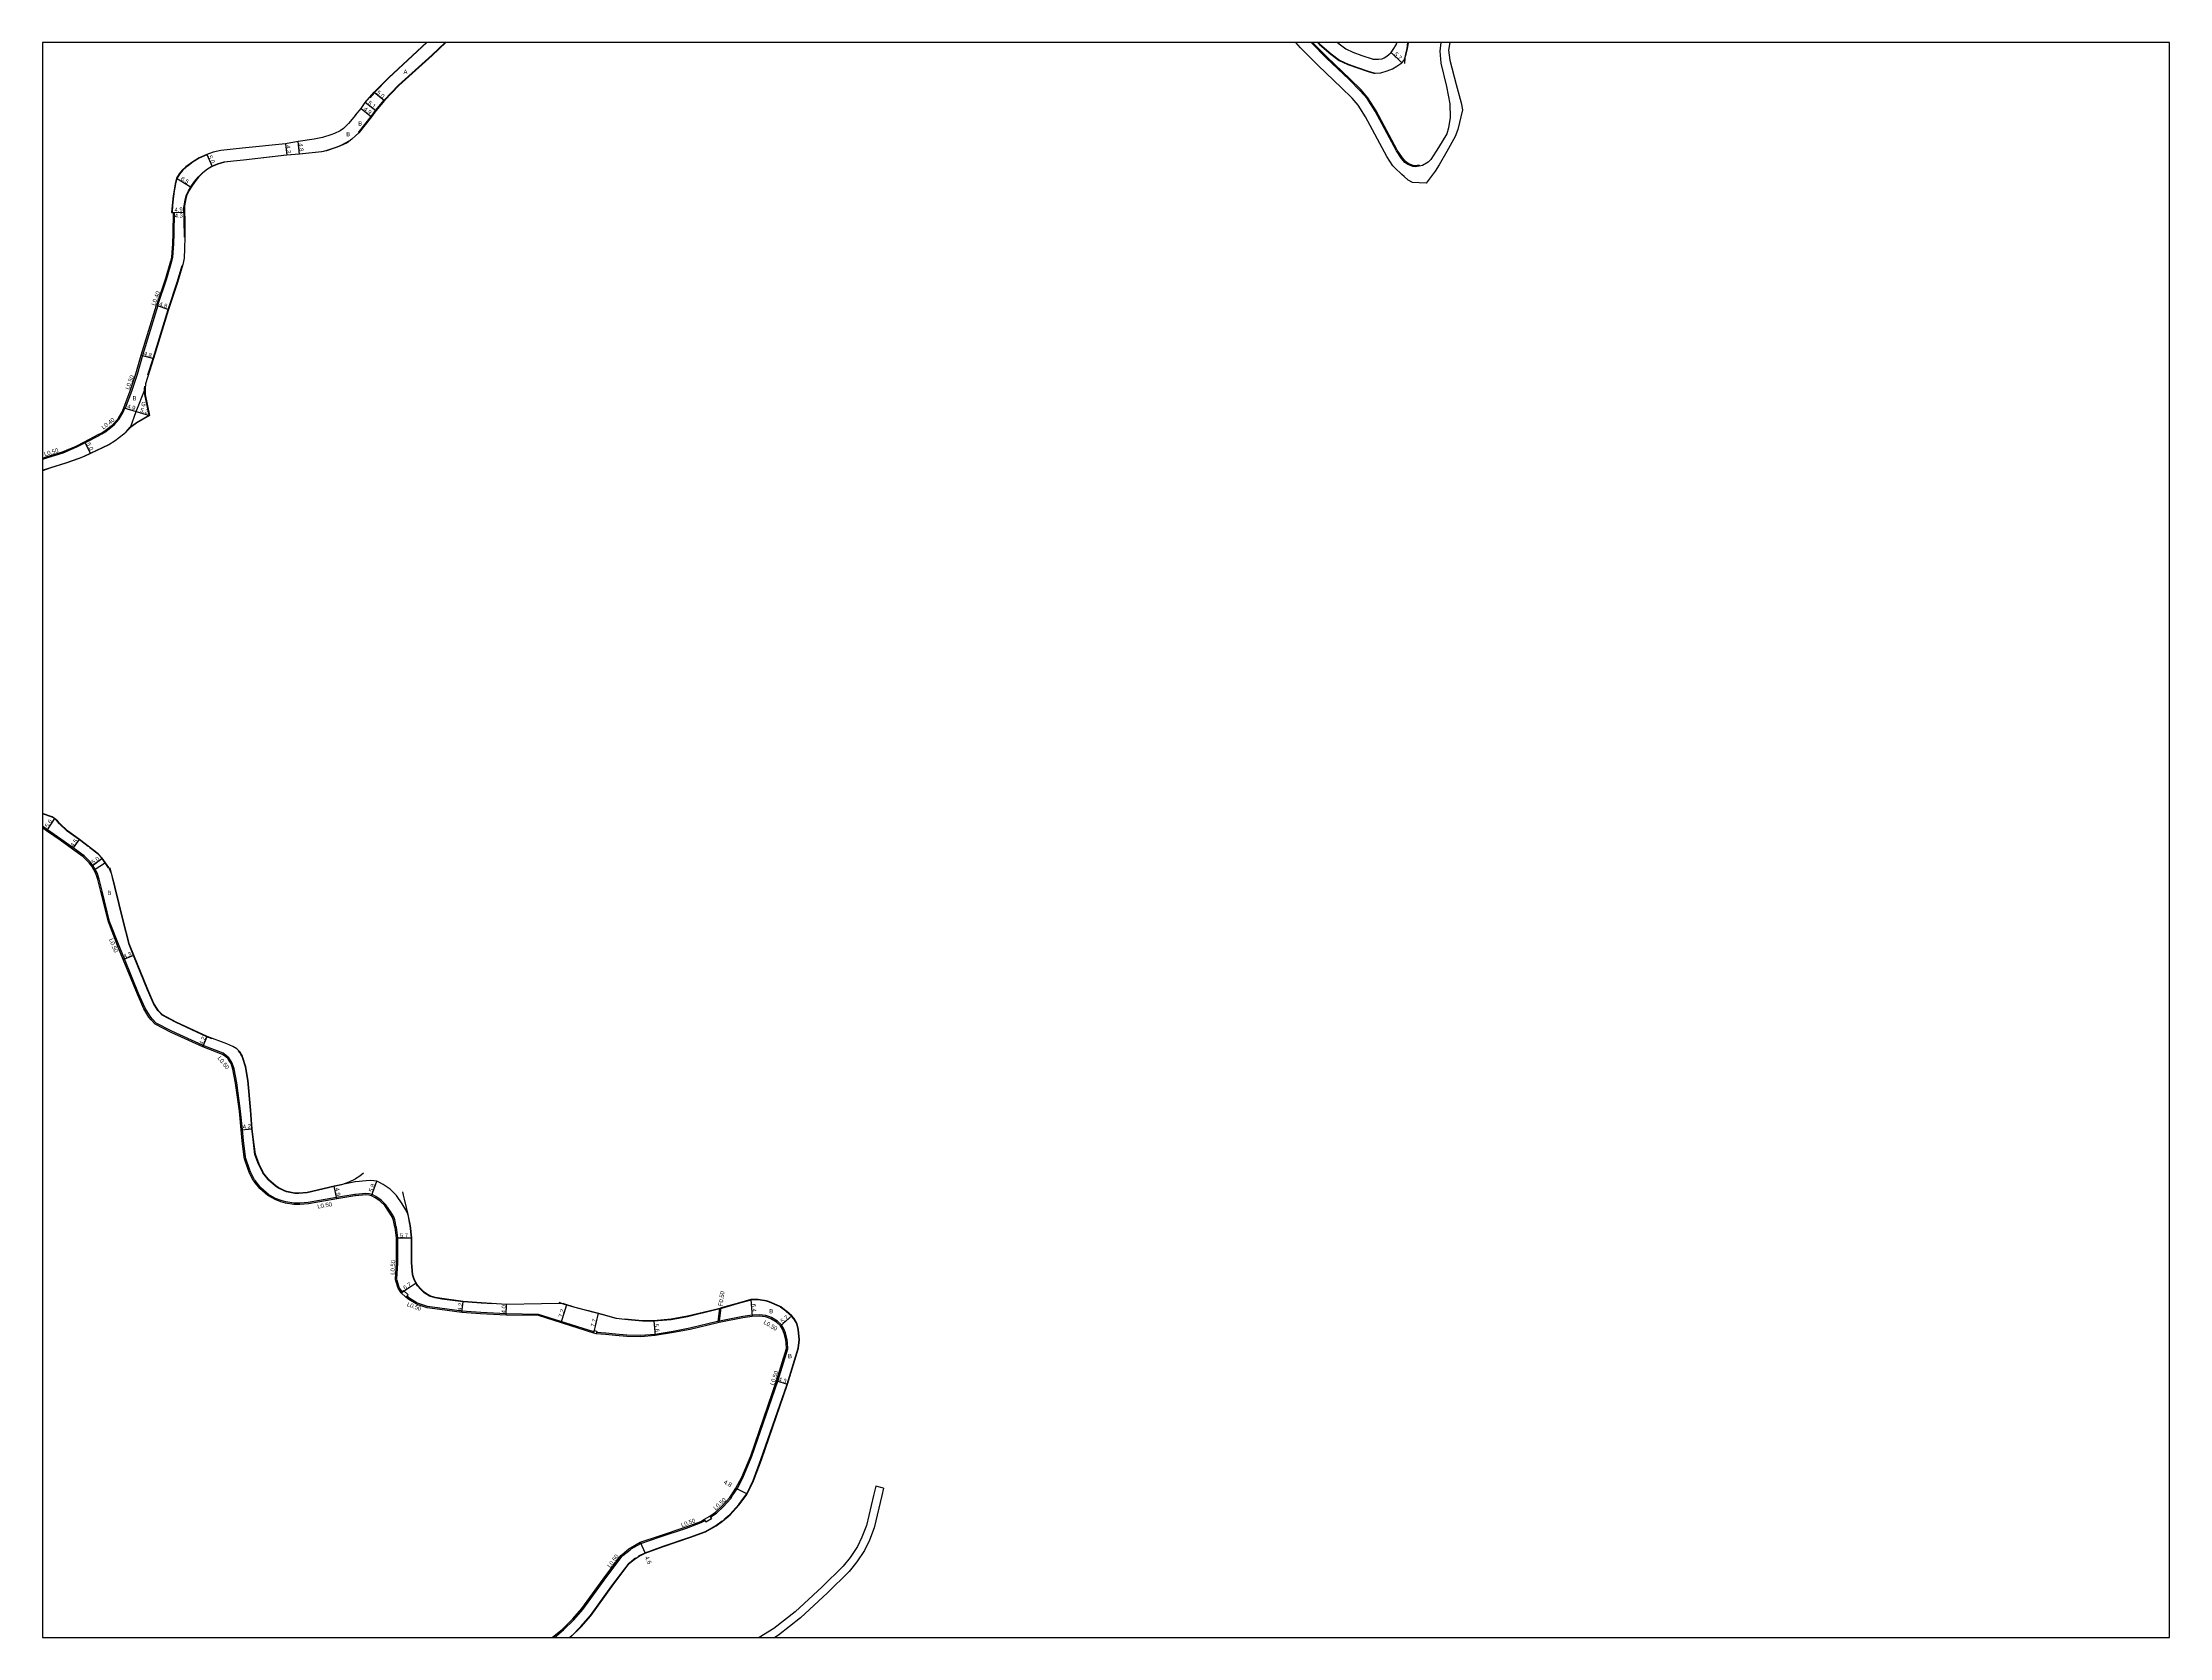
# Model space of a CAD drawing. Header units: metres. Extents: x -28000 to -23998, y -90000 to -87000.
# Drawn here: x -27200 to -26400, y -88800 to -88200 of the extents above; entities that cross this region are included whole.
import ezdxf

# ---------------------------------------------------------------- set-up
doc = ezdxf.new("R2010")
doc.units = ezdxf.units.M
doc.header["$LTSCALE"] = 2.5
for name, color, linetype in [('側溝・桝', 7, 'Continuous'), ('図郭', 7, 'Continuous'), ('幅員', 7, 'Continuous'), ('歩道・分離帯・安全施設', 7, 'Continuous'), ('舗装', 7, 'Continuous'), ('道路', 7, 'Continuous')]:
    doc.layers.add(name, color=color, linetype=linetype)
doc.styles.get("Standard").update_dxf_attribs({"font": ''})
doc.styles.get('Standard').set_extended_font_data('@MS PGothic')

msp = doc.modelspace()

# ---------------------------------------------------------------- linework, layer by layer
at = {"layer": '側溝・桝', "flags": 128}
for points in [[(-26682.27, -88246.14), (-26683.67, -88246.4), (-26684.47, -88246.29), (-26686.33, -88245.54), (-26687.29, -88244.78), (-26688.51, -88243.4), (-26690.44, -88240.51), (-26698.39, -88225.66), (-26701.51, -88220.77), (-26704.06, -88217.84), (-26708.31, -88213.66), (-26716.85, -88205.46), (-26722.28, -88200)], [(-26682.27, -88246.14), (-26682.2, -88246.54)], [(-27150.89, -88263.97), (-27150.49, -88263.98), (-27150.64, -88271.88), (-27150.77, -88275.77), (-27150.95, -88279), (-27151.13, -88280.85), (-27151.45, -88282.41), (-27153.42, -88288.93), (-27156.73, -88298.95)], [(-27156.63, -88298.98), (-27162.39, -88317.7), (-27164.47, -88324.84), (-27166.56, -88331.23), (-27168.97, -88337.58)], [(-27157.1, -88298.81), (-27156.73, -88298.95), (-27156.63, -88298.98)], [(-27178.86, -88347.85), (-27177.7, -88347.25), (-27176.18, -88346.27), (-27173.08, -88343.84), (-27173, -88343.76), (-27171.29, -88341.76), (-27169.76, -88339.36), (-27169.07, -88337.55)], [(-27168.97, -88337.58), (-27169.07, -88337.55), (-27169.45, -88337.44)], [(-27178.86, -88347.85), (-27178.81, -88347.93)], [(-27082.27, -88633.31), (-27082.58, -88633.33), (-27089.44, -88634.49), (-27100.05, -88636.37), (-27103.26, -88636.67), (-27105.44, -88636.65), (-27108.47, -88636.09), (-27110.23, -88635.6), (-27112.32, -88634.83), (-27114.98, -88633.31), (-27117.89, -88630.8), (-27120.06, -88628.14), (-27120.28, -88627.79), (-27121.8, -88624.78), (-27122.18, -88623.83), (-27123.5, -88619.85), (-27123.66, -88619.18), (-27124.42, -88613.08), (-27124.81, -88608.95), (-27125.48, -88601.97), (-27126.94, -88591.41), (-27127.91, -88586.08), (-27128.63, -88583.94), (-27128.88, -88583.43), (-27129.49, -88582.65), (-27129.93, -88581.93), (-27130.78, -88581.25), (-27132, -88580.23), (-27139.56, -88577.29), (-27151.37, -88571.94), (-27157.28, -88568.86), (-27158.82, -88567.28), (-27159.56, -88566.33), (-27161.45, -88563.27), (-27163.87, -88557.79), (-27169.22, -88544.74), (-27170.93, -88540.46), (-27174.77, -88530.61), (-27177.62, -88519.21), (-27178.76, -88514.75), (-27179.45, -88512.37), (-27181.09, -88509.58), (-27182.02, -88508.28), (-27184.37, -88505.95), (-27188.44, -88502.99), (-27193.12, -88499.69), (-27198.17, -88496.16), (-27200, -88494.81)], [(-27064.74, -88669.97), (-27065.83, -88668.36), (-27066.64, -88665.7), (-27066.7, -88665.23), (-27066.41, -88659.08), (-27066.32, -88649.64), (-27066.91, -88645.69), (-27066.94, -88645.55), (-27067.53, -88642.94), (-27067.92, -88641.8), (-27069.15, -88639.7), (-27070.91, -88637.19), (-27072.66, -88635.5), (-27074.59, -88634.17), (-27076.03, -88633.37), (-27077.19, -88633.11), (-27078.4, -88633.02), (-27082.27, -88633.31)], [(-27013.42, -88678.44), (-27025.61, -88678.26), (-27035.19, -88677.78), (-27042.24, -88677.28), (-27050.52, -88676.18), (-27055.26, -88675.52), (-27058.55, -88674.35), (-27059.18, -88674.06), (-27061.9, -88672.5), (-27063, -88671.61)], [(-26992.61, -88685.05), (-27013.42, -88678.44)], [(-26940.43, -88746.61), (-26938.75, -88744.11), (-26936.56, -88739.94), (-26933.18, -88731.81), (-26923.45, -88703.61), (-26919.65, -88691.37), (-26919.74, -88689.21), (-26919.94, -88687.97), (-26920.58, -88685.43), (-26921.23, -88683.84), (-26922.04, -88682.42), (-26923.59, -88680.99), (-26925.85, -88679.67), (-26926.78, -88679.28), (-26927.93, -88678.87), (-26929.21, -88678.7), (-26930.38, -88678.69), (-26933.11, -88678.8), (-26936.66, -88679.23), (-26945.41, -88680.99), (-26945.58, -88681.02), (-26945.92, -88681.09), (-26946.1, -88681.13), (-26956.52, -88683.6), (-26962.79, -88684.84), (-26969.58, -88685.97), (-26974.97, -88686.37), (-26980.2, -88686.27), (-26984.43, -88685.94), (-26988.12, -88685.58), (-26991.63, -88685.25)], [(-26945.92, -88681.09), (-26945.24, -88676.2)], [(-26945.41, -88680.99), (-26944.71, -88676.05)], [(-26948.73, -88754.78), (-26948.71, -88754.77), (-26946.56, -88753.19), (-26943.84, -88750.77), (-26941.15, -88747.68), (-26940.43, -88746.61)], [(-27007.47, -88800), (-27004.09, -88797.19), (-27000.19, -88793.37), (-26996.74, -88789.47), (-26988.76, -88778.43), (-26982.07, -88769.54), (-26981.7, -88769.17), (-26979.02, -88766.97), (-26978.63, -88766.69), (-26975.01, -88764.66), (-26967.74, -88762.19), (-26957.76, -88758.86), (-26952.23, -88756.79), (-26950.81, -88755.98)]]:
    msp.add_lwpolyline(points, dxfattribs=at)
at = {"layer": '側溝・桝'}
msp.add_lwpolyline([(-27179.04, -88347.49), (-27178.86, -88347.85), (-27178.81, -88347.93), (-27183.99, -88350.61), (-27187.2, -88352.26), (-27192.38, -88354.45), (-27198.09, -88356.17), (-27200, -88356.84)], dxfattribs=at)
at = {"layer": '側溝・桝', "flags": 128}
for points in [[(-27063.34, -88671.98), (-27065.09, -88670.34), (-27064.74, -88669.97), (-27064.27, -88669.46), (-27062.52, -88671.1), (-27063, -88671.61)], [(-26991.53, -88684.75), (-26991.63, -88685.25), (-26991.72, -88685.74), (-26992.7, -88685.55), (-26992.61, -88685.05), (-26992.51, -88684.57)], [(-26950.46, -88756.58), (-26950.81, -88755.98), (-26951.06, -88755.54), (-26948.98, -88754.35), (-26948.73, -88754.78), (-26948.38, -88755.39)]]:
    msp.add_lwpolyline(points, close=True, dxfattribs=at)
at = {"layer": '図郭'}
msp.add_lwpolyline([(-27200, -88800), (-26400, -88800), (-26400, -88200), (-27200, -88200)], close=True, dxfattribs=at)
at = {"layer": '幅員', "flags": 128}
for points in [[(-26692.79, -88203.74), (-26688.69, -88207.7)], [(-27074.67, -88225.71), (-27078.63, -88222.5)], [(-27075.3, -88218.67), (-27071.42, -88221.83)], [(-27080.17, -88224.87), (-27076.3, -88227.89)], [(-27108.64, -88238.16), (-27108.16, -88242.43)], [(-27103.37, -88241.96), (-27103.89, -88237.19)], [(-27138.26, -88242.1), (-27136.24, -88246.67)], [(-27149.57, -88251.08), (-27144.06, -88254.42)], [(-27151.44, -88263.99), (-27146.59, -88263.85)], [(-27150.89, -88263.97), (-27146.59, -88263.85)], [(-27157.1, -88298.81), (-27152.59, -88300.44)], [(-27162.87, -88317.55), (-27158.26, -88318.9)], [(-27184.22, -88350.16), (-27181.91, -88354.59)], [(-27195.44, -88491.85), (-27198.46, -88496.56)], [(-27188.73, -88503.4), (-27186.06, -88499.77)], [(-27181.51, -88509.85), (-27177.51, -88506.86)], [(-27169.68, -88544.93), (-27165.69, -88543.34)], [(-27139.76, -88577.75), (-27138.13, -88573.88)], [(-27125.31, -88608.99), (-27121.13, -88608.6)], [(-27089.36, -88634.98), (-27090.31, -88630.17)], [(-27076.21, -88633.84), (-27074.23, -88628.39)], [(-27066.82, -88649.67), (-27061.12, -88649.62)], [(-27065.09, -88670.34), (-27059.5, -88666.64)], [(-27042.29, -88677.77), (-27041.74, -88673.61)], [(-27025.63, -88678.76), (-27025.43, -88674.76)], [(-27004.94, -88681.66), (-27002.83, -88674.78)], [(-26992.7, -88685.55), (-26990.89, -88678.06)], [(-26933.55, -88672.92), (-26933.07, -88679.3)], [(-26922.44, -88682.73), (-26918.16, -88678.97)], [(-26970.13, -88680.9), (-26969.52, -88686.46)], [(-26923.92, -88703.45), (-26919.82, -88704.73)], [(-26939.18, -88743.86), (-26934.95, -88746.02)], [(-26975.21, -88764.2), (-26973.33, -88768.34)]]:
    msp.add_lwpolyline(points, dxfattribs=at)
at = {"layer": '幅員'}
for points in [[(-27169.45, -88337.44), (-27164.75, -88338.81)], [(-27164.75, -88338.81), (-27159.76, -88340.25)]]:
    msp.add_lwpolyline(points, dxfattribs=at)
at = {"layer": '歩道・分離帯・安全施設', "flags": 128}
for points in [[(-27081.18, -88233.82), (-27081.17, -88233.81), (-27076.42, -88227.8), (-27074.79, -88225.62), (-27071.53, -88221.73), (-27066.1, -88216), (-27053.56, -88204.71), (-27048.58, -88200)], [(-27055.42, -88200), (-27069.69, -88213.26), (-27075.19, -88218.77), (-27076.94, -88220.78)], [(-26720.23, -88200), (-26719.63, -88200.62), (-26715.37, -88204.31), (-26712.21, -88206.6), (-26708.97, -88208.1), (-26705.36, -88209.44), (-26701.39, -88210.79), (-26699.27, -88211.41)], [(-26687.6, -88207.94), (-26687.45, -88205.87), (-26687.18, -88204.3), (-26686.7, -88202.33), (-26686.43, -88200)], [(-27146.66, -88273.27), (-27146.67, -88266.58), (-27146.8, -88262.03), (-27146.76, -88261.4), (-27146.37, -88259.34), (-27145.94, -88257.64), (-27145.14, -88255.73), (-27144.18, -88254.34), (-27142.81, -88252.29), (-27141.4, -88250.54), (-27139.76, -88248.85), (-27137.98, -88247.5), (-27136.31, -88246.54), (-27134.16, -88245.59), (-27131.65, -88244.92), (-27128.21, -88244.48), (-27124.39, -88244.11), (-27108.18, -88242.28), (-27103.38, -88241.81), (-27095.03, -88241), (-27093.27, -88240.57), (-27089.57, -88239.3), (-27087.94, -88238.7), (-27085.52, -88237.54), (-27084.9, -88237.09)], [(-27160.35, -88325.02), (-27158.41, -88318.85), (-27152.73, -88300.4), (-27149.37, -88290.21), (-27147.44, -88283.82)], [(-27200, -88360.92), (-27196.89, -88359.83), (-27191.22, -88358.12), (-27186.27, -88356.39), (-27184.39, -88355.61), (-27181.97, -88354.46), (-27175.12, -88351.2), (-27172.71, -88349.73), (-27169.47, -88347.22), (-27168.59, -88346.41), (-27166.98, -88344.72), (-27164.6, -88342.9), (-27159.92, -88340.18), (-27161.57, -88332.36), (-27161.61, -88330.22), (-27161.51, -88329.25)], [(-27182.87, -88502.43), (-27186.15, -88499.89), (-27190.75, -88496.71), (-27193.64, -88493.93), (-27194.44, -88492.95), (-27195.53, -88491.97), (-27196.39, -88491.41), (-27200, -88490.16)], [(-27175.25, -88510.43), (-27177.62, -88506.96), (-27179.13, -88505.33), (-27182.19, -88502.96)], [(-27136.25, -88574.74), (-27138.19, -88574.02), (-27149.78, -88568.66), (-27154.99, -88565.93), (-27156.32, -88564.52), (-27156.64, -88564.1), (-27158.22, -88561.55), (-27160.51, -88556.36), (-27165.83, -88543.39), (-27167.44, -88539.36), (-27169.81, -88530.08), (-27172.81, -88517.77), (-27174.6, -88510.48)], [(-27082.27, -88627.47), (-27082.47, -88627.59), (-27084.8, -88628.68), (-27087.5, -88629.75), (-27090.28, -88630.32), (-27100.49, -88632.74), (-27103.57, -88633.01), (-27105.14, -88632.98), (-27108.2, -88632.39), (-27108.9, -88632.15), (-27111.49, -88630.81), (-27112.34, -88630.23), (-27114.99, -88627.93), (-27115.16, -88627.75), (-27117.14, -88625.25), (-27117.2, -88625.15), (-27118.71, -88621.98), (-27120.09, -88618.28), (-27120.79, -88612.68), (-27121.28, -88608.61), (-27121.84, -88601.63), (-27122.82, -88590.47), (-27123.69, -88585.38), (-27124.77, -88581.85), (-27124.98, -88581.33), (-27125.73, -88579.96), (-27126.33, -88579.35)], [(-27079.23, -88625.35), (-27080.64, -88626.49), (-27082.27, -88627.47)], [(-27030.67, -88674.52), (-27034.96, -88674.24), (-27041.75, -88673.76), (-27049.85, -88672.69), (-27052.36, -88672.22), (-27054.43, -88671.59), (-27056.03, -88670.59), (-27056.58, -88670.19), (-27057.86, -88668.96), (-27058.93, -88667.73), (-27059.63, -88666.72), (-27060.37, -88665.11), (-27060.85, -88663.64), (-27061.26, -88658.91), (-27061.27, -88649.63), (-27061.78, -88645.03), (-27061.88, -88644.52), (-27062.45, -88640.86), (-27063.07, -88638.26), (-27063.83, -88635.13), (-27064.22, -88633.63), (-27064.53, -88632.33)], [(-26935.58, -88746.61), (-26935.08, -88745.94), (-26932.72, -88740.99), (-26929.77, -88733.11), (-26919.96, -88704.68), (-26915.76, -88691.15), (-26915.46, -88688.05), (-26915.81, -88684.15), (-26915.81, -88684.12), (-26916.32, -88682.12), (-26916.56, -88681.55), (-26917.44, -88680.15), (-26918.27, -88679.08), (-26920.3, -88677.38), (-26920.39, -88677.31), (-26922.42, -88675.77), (-26922.84, -88675.51), (-26926.61, -88673.84), (-26927.75, -88673.48), (-26930.84, -88673.04), (-26933.53, -88673.06), (-26937.84, -88674.27), (-26944.67, -88676.2), (-26945.2, -88676.35), (-26947.22, -88676.92), (-26957.4, -88679.34), (-26963.57, -88680.47), (-26970.12, -88681.05), (-26974.35, -88681.04), (-26978.5, -88680.68), (-26981, -88680.35), (-26984.26, -88679.97), (-26989.59, -88678.56), (-26994.85, -88677.18), (-27000.15, -88675.73), (-27004.06, -88674.56), (-27005.69, -88673.96)], [(-26943.7, -88755.56), (-26941.49, -88753.73), (-26938.12, -88750.01), (-26935.58, -88746.61)], [(-26975.77, -88769.39), (-26975.69, -88769.34), (-26973.39, -88768.2), (-26966.53, -88765.63), (-26956.53, -88762.3), (-26950.66, -88760.1), (-26946.72, -88757.83), (-26944.43, -88756.15)], [(-26999.54, -88797.84), (-26997.54, -88795.88), (-26993.89, -88791.75), (-26985.81, -88780.58), (-26979.41, -88772.08), (-26977.48, -88770.44), (-26976.91, -88770.1)], [(-27001.76, -88800), (-27001.64, -88799.9), (-27000.81, -88799.08)]]:
    msp.add_lwpolyline(points, dxfattribs=at)
at = {"layer": '歩道・分離帯・安全施設'}
msp.add_lwpolyline([(-27138.2, -88242.23), (-27141.04, -88243.55), (-27143.34, -88244.94), (-27145.08, -88246.22), (-27145.98, -88246.91), (-27147.34, -88248.16), (-27148.54, -88249.54), (-27149.43, -88251.14), (-27149.99, -88253.19), (-27150.44, -88255.97), (-27150.73, -88257.74), (-27151.15, -88261.31), (-27151.28, -88263.83)], dxfattribs=at)
at = {"layer": '舗装', "flags": 128}
msp.add_lwpolyline([(-27166.88, -88344.83), (-27164.75, -88338.81), (-27161.46, -88330.23)], dxfattribs=at)
at = {"layer": '舗装'}
msp.add_lwpolyline([(-27176.28, -88508.65), (-27180.64, -88511.32)], dxfattribs=at)
at = {"layer": '道路', "flags": 128}
for points in [[(-27082.26, -88227.34), (-27080.17, -88224.87), (-27078.63, -88222.5), (-27075.3, -88218.67), (-27069.79, -88213.15), (-27055.64, -88200)], [(-27053.46, -88204.82), (-27066, -88216.11), (-27071.42, -88221.83), (-27074.67, -88225.71), (-27076.3, -88227.89), (-27081.06, -88233.91), (-27082.26, -88235.06)], [(-27048.37, -88200), (-27053.46, -88204.82)], [(-26682.27, -88252.79), (-26684.77, -88252.69), (-26686.39, -88251.75), (-26687.82, -88250.46), (-26688.76, -88249.59), (-26691.31, -88247.2), (-26692.08, -88246.34), (-26694.39, -88242.88), (-26702.37, -88227.99), (-26705.21, -88223.53), (-26707.42, -88220.99), (-26711.53, -88216.95), (-26720.07, -88208.74), (-26726.84, -88201.94), (-26728.63, -88200)], [(-26682.27, -88246.55), (-26683.66, -88246.81), (-26684.57, -88246.68), (-26686.53, -88245.89), (-26687.57, -88245.07), (-26688.83, -88243.64), (-26690.78, -88240.72), (-26698.74, -88225.86), (-26701.83, -88221.01), (-26704.36, -88218.11), (-26708.59, -88213.95), (-26717.13, -88205.74), (-26722.84, -88200)], [(-26720.44, -88200), (-26719.73, -88200.73), (-26715.47, -88204.43), (-26712.29, -88206.73), (-26709.03, -88208.24), (-26705.41, -88209.58), (-26701.43, -88210.94), (-26699.31, -88211.56)], [(-26712.94, -88200), (-26712.36, -88200.51), (-26709.75, -88202.4), (-26707.11, -88203.62), (-26703.73, -88204.87), (-26699.93, -88206.17), (-26699.63, -88206.25)], [(-26699.63, -88206.25), (-26697.54, -88206.21), (-26696.17, -88206.07), (-26695.32, -88205.71), (-26694.4, -88205.14), (-26693.65, -88204.52), (-26692.79, -88203.74), (-26691.98, -88202.66), (-26690.88, -88200.9), (-26690.58, -88200.16), (-26690.56, -88200)], [(-26699.31, -88211.56), (-26698.73, -88211.53), (-26696.64, -88211.35), (-26694.26, -88210.7), (-26692.29, -88209.94), (-26690.56, -88208.94), (-26688.69, -88207.7), (-26687.87, -88206.58), (-26687.06, -88204.43), (-26686.55, -88202.36), (-26686.28, -88200)], [(-26674.09, -88200), (-26674.43, -88203.3), (-26674.03, -88207.76), (-26671.88, -88216.59), (-26670.65, -88223.12), (-26670.49, -88228.26), (-26671.12, -88232.1), (-26671.78, -88234.29), (-26674.9, -88239.43), (-26677.85, -88243.95), (-26678.86, -88245.06), (-26680.94, -88246.3), (-26682.27, -88246.55)], [(-26670.7, -88200), (-26671.13, -88202.82), (-26670.72, -88206.66), (-26668.28, -88215.84), (-26666.46, -88222.66), (-26665.96, -88225.36), (-26667.67, -88232.69), (-26668.72, -88235.36), (-26671.74, -88240.98), (-26674.69, -88245.95), (-26676.16, -88248.34), (-26679.57, -88252.9), (-26682.27, -88252.79)], [(-27082.26, -88227.34), (-27084.93, -88230.49), (-27086.78, -88232.29), (-27088.01, -88233.22), (-27090.17, -88234.23), (-27091.54, -88234.73), (-27094.73, -88235.67), (-27097.86, -88236.3), (-27103.89, -88237.19), (-27108.64, -88238.16), (-27124.84, -88239.78), (-27132.99, -88240.57), (-27135.82, -88241.23), (-27138.26, -88242.1), (-27141.11, -88243.41), (-27143.43, -88244.82), (-27145.17, -88246.1), (-27146.07, -88246.79), (-27147.45, -88248.06), (-27148.66, -88249.45), (-27149.57, -88251.08), (-27150.14, -88253.16), (-27150.88, -88257.72), (-27151.3, -88261.29), (-27151.44, -88263.99), (-27150.89, -88263.97), (-27151.04, -88271.87), (-27151.17, -88275.75), (-27151.34, -88278.97), (-27151.53, -88280.79), (-27151.84, -88282.31), (-27153.8, -88288.81), (-27157.1, -88298.81)], [(-27082.26, -88235.06), (-27083.64, -88236.37), (-27085.44, -88237.67), (-27087.88, -88238.83), (-27089.52, -88239.44), (-27093.23, -88240.71), (-27095, -88241.15), (-27103.37, -88241.96), (-27108.16, -88242.43), (-27124.37, -88244.26), (-27128.19, -88244.63), (-27131.62, -88245.06), (-27134.11, -88245.73), (-27136.24, -88246.67), (-27137.9, -88247.63), (-27139.66, -88248.96), (-27141.29, -88250.64), (-27142.69, -88252.38), (-27144.06, -88254.42), (-27145.01, -88255.8), (-27145.8, -88257.68), (-27146.22, -88259.37), (-27146.62, -88261.41), (-27146.65, -88262.03), (-27146.59, -88263.85), (-27146.52, -88266.57), (-27146.51, -88273.26), (-27146.59, -88277.54), (-27146.76, -88281.18), (-27146.94, -88282.41), (-27147.2, -88283.54), (-27149.22, -88290.26), (-27152.59, -88300.44), (-27158.26, -88318.9), (-27161.27, -88328.43), (-27161.46, -88330.23), (-27161.42, -88332.35), (-27159.76, -88340.25), (-27164.51, -88343.02), (-27166.88, -88344.83), (-27168.49, -88346.51), (-27169.37, -88347.33), (-27172.63, -88349.85), (-27175.05, -88351.33), (-27181.91, -88354.59), (-27184.33, -88355.75), (-27186.21, -88356.53), (-27191.18, -88358.26), (-27196.84, -88359.97), (-27200, -88361.08)], [(-27200, -88356.31), (-27198.24, -88355.69), (-27192.55, -88353.98), (-27187.41, -88351.81), (-27184.22, -88350.16), (-27179.04, -88347.49), (-27177.9, -88346.9), (-27176.41, -88345.94), (-27173.34, -88343.54), (-27173.29, -88343.49), (-27171.61, -88341.52), (-27170.12, -88339.18), (-27169.45, -88337.44), (-27167.03, -88331.06), (-27164.95, -88324.69), (-27162.87, -88317.55), (-27157.1, -88298.81)], [(-27082.27, -88628.61), (-27082.48, -88628.64), (-27083.58, -88628.84), (-27090.31, -88630.17), (-27100.51, -88632.59), (-27103.57, -88632.86), (-27105.13, -88632.83), (-27108.16, -88632.25), (-27108.85, -88632.01), (-27111.41, -88630.68), (-27112.25, -88630.12), (-27114.89, -88627.82), (-27115.05, -88627.65), (-27117.02, -88625.16), (-27117.07, -88625.08), (-27118.57, -88621.92), (-27119.94, -88618.24), (-27120.65, -88612.66), (-27121.13, -88608.6), (-27121.69, -88601.62), (-27122.67, -88590.45), (-27123.54, -88585.35), (-27124.62, -88581.8), (-27124.84, -88581.26), (-27125.61, -88579.87), (-27126.89, -88578.56), (-27128.37, -88577.67), (-27130.63, -88576.69), (-27138.13, -88573.88), (-27149.71, -88568.52), (-27154.9, -88565.81), (-27156.21, -88564.43), (-27156.52, -88564.02), (-27158.09, -88561.48), (-27160.37, -88556.3), (-27165.69, -88543.34), (-27167.3, -88539.31), (-27169.66, -88530.05), (-27172.67, -88517.73), (-27174.07, -88512.58), (-27175.12, -88510.36), (-27177.51, -88506.86), (-27179.03, -88505.21), (-27186.06, -88499.77), (-27190.66, -88496.59), (-27193.53, -88493.82), (-27194.33, -88492.85), (-27195.44, -88491.85), (-27196.33, -88491.27), (-27200, -88490)], [(-27082.27, -88633.81), (-27082.52, -88633.83), (-27089.36, -88634.98), (-27099.98, -88636.87), (-27103.24, -88637.17), (-27105.48, -88637.15), (-27108.59, -88636.58), (-27110.38, -88636.07), (-27112.54, -88635.29), (-27115.27, -88633.72), (-27118.25, -88631.15), (-27120.46, -88628.43), (-27120.72, -88628.04), (-27122.25, -88624.99), (-27122.65, -88624), (-27123.98, -88619.98), (-27124.15, -88619.27), (-27124.92, -88613.13), (-27125.31, -88608.99), (-27125.97, -88602.02), (-27127.43, -88591.49), (-27128.39, -88586.2), (-27129.09, -88584.13), (-27129.31, -88583.7), (-27129.9, -88582.93), (-27130.31, -88582.26), (-27131.09, -88581.63), (-27132.25, -88580.67), (-27139.76, -88577.75), (-27151.59, -88572.39), (-27157.58, -88569.27), (-27159.2, -88567.61), (-27159.97, -88566.61), (-27161.89, -88563.52), (-27161.9, -88563.48), (-27164.33, -88557.98), (-27169.68, -88544.93), (-27171.4, -88540.65), (-27175.24, -88530.76), (-27178.1, -88519.33), (-27179.24, -88514.88), (-27179.91, -88512.56), (-27181.51, -88509.85), (-27182.4, -88508.6), (-27184.69, -88506.33), (-27188.73, -88503.4), (-27193.4, -88500.1), (-27198.46, -88496.56), (-27200, -88495.43)], [(-27004.01, -88674.42), (-27012.27, -88674.45), (-27025.43, -88674.76), (-27034.95, -88674.09), (-27041.74, -88673.61), (-27049.82, -88672.54), (-27052.32, -88672.08), (-27054.37, -88671.45), (-27055.95, -88670.47), (-27056.48, -88670.07), (-27057.75, -88668.85), (-27058.81, -88667.64), (-27059.5, -88666.64), (-27060.23, -88665.06), (-27060.7, -88663.61), (-27061.11, -88658.9), (-27061.12, -88649.62), (-27061.63, -88645.01), (-27061.74, -88644.49), (-27062.38, -88641.55), (-27062.97, -88639.78), (-27064.68, -88636.84), (-27066.86, -88633.73), (-27069.3, -88631.38), (-27071.92, -88629.57), (-27073.51, -88628.69), (-27074.23, -88628.39), (-27076.57, -88628.14), (-27078.26, -88628.17), (-27082.27, -88628.61)], [(-27013.5, -88678.94), (-27025.63, -88678.76), (-27035.22, -88678.28), (-27042.29, -88677.77), (-27050.59, -88676.67), (-27055.38, -88676), (-27058.74, -88674.81), (-27059.41, -88674.51), (-27062.18, -88672.92), (-27063.34, -88671.98), (-27065.09, -88670.34), (-27066.27, -88668.6), (-27066.29, -88668.54), (-27067.13, -88665.8), (-27067.21, -88665.25), (-27066.91, -88659.06), (-27066.82, -88649.67), (-27067.4, -88645.77), (-27067.43, -88645.65), (-27068.01, -88643.08), (-27068.38, -88642.01), (-27069.57, -88639.96), (-27071.29, -88637.52), (-27072.98, -88635.88), (-27074.86, -88634.6), (-27076.21, -88633.84), (-27077.26, -88633.61), (-27078.4, -88633.53), (-27082.27, -88633.81)], [(-26992.7, -88685.55), (-27013.5, -88678.94)], [(-27004.01, -88674.42), (-27000.11, -88675.59), (-26994.81, -88677.03), (-26989.55, -88678.42), (-26984.23, -88679.82), (-26980.98, -88680.2)], [(-26941.03, -88746.61), (-26939.18, -88743.86), (-26937.01, -88739.73), (-26933.65, -88731.63), (-26923.92, -88703.45), (-26920.15, -88691.31), (-26920.24, -88689.26), (-26920.43, -88688.07), (-26921.06, -88685.59), (-26921.68, -88684.06), (-26922.44, -88682.73), (-26923.89, -88681.39), (-26926.08, -88680.12), (-26926.96, -88679.75), (-26928.04, -88679.36), (-26929.25, -88679.2), (-26930.38, -88679.19), (-26933.07, -88679.3), (-26936.58, -88679.73), (-26945.48, -88681.51), (-26946, -88681.61), (-26956.41, -88684.09), (-26962.7, -88685.33), (-26969.52, -88686.46), (-26974.95, -88686.87), (-26980.23, -88686.77), (-26984.49, -88686.44), (-26988.2, -88686.07), (-26991.72, -88685.74), (-26992.7, -88685.55)], [(-26935.39, -88746.61), (-26934.95, -88746.02), (-26932.58, -88741.05), (-26929.62, -88733.16), (-26919.82, -88704.73), (-26915.61, -88691.18), (-26915.31, -88688.05), (-26915.66, -88684.13), (-26915.67, -88684.08), (-26916.18, -88682.07), (-26916.43, -88681.48), (-26917.32, -88680.06), (-26918.16, -88678.97), (-26920.21, -88677.26), (-26920.29, -88677.19), (-26922.33, -88675.64), (-26922.77, -88675.38), (-26926.56, -88673.69), (-26927.72, -88673.34), (-26930.83, -88672.89), (-26933.55, -88672.92), (-26937.88, -88674.12), (-26944.71, -88676.05), (-26945.24, -88676.2), (-26947.26, -88676.77), (-26957.43, -88679.19), (-26963.59, -88680.32), (-26970.13, -88680.9), (-26974.34, -88680.89), (-26978.48, -88680.53), (-26980.98, -88680.2)], [(-26886.54, -88743.09), (-26887.4, -88746.61)], [(-26883.63, -88743.8), (-26886.54, -88743.09)], [(-26883.63, -88743.8), (-26884.31, -88746.61)], [(-27008.26, -88800), (-27004.42, -88796.82), (-27000.55, -88793.02), (-26997.13, -88789.15), (-26989.16, -88778.13), (-26982.45, -88769.21), (-26982.04, -88768.8), (-26979.32, -88766.57), (-26978.89, -88766.27), (-26975.21, -88764.2), (-26967.9, -88761.72), (-26957.92, -88758.39), (-26952.44, -88756.34), (-26951.06, -88755.54), (-26948.98, -88754.35), (-26946.88, -88752.8), (-26944.19, -88750.41), (-26941.55, -88747.38), (-26941.03, -88746.61)], [(-27001.53, -88800), (-26997.44, -88795.99), (-26993.77, -88791.85), (-26985.69, -88780.67), (-26979.3, -88772.18), (-26977.39, -88770.56), (-26975.61, -88769.47), (-26973.33, -88768.34), (-26966.48, -88765.78), (-26956.48, -88762.44), (-26950.6, -88760.24), (-26946.63, -88757.96), (-26944.23, -88756.2), (-26941.38, -88753.84), (-26938, -88750.11), (-26935.39, -88746.61)], [(-26887.4, -88746.61), (-26890.11, -88757.83), (-26891.78, -88762.33), (-26893.47, -88765.8), (-26896.21, -88769.94), (-26898.87, -88773.21), (-26906.77, -88780.99), (-26916.86, -88790.33), (-26924.89, -88796.66), (-26930.4, -88800)], [(-26884.31, -88746.61), (-26887.25, -88758.77), (-26888.97, -88763.43), (-26890.84, -88767.29), (-26893.66, -88771.56), (-26896.59, -88775.18), (-26904.69, -88783.15), (-26914.91, -88792.61), (-26923.18, -88799.13), (-26924.61, -88800)]]:
    msp.add_lwpolyline(points, dxfattribs=at)

# ---------------------------------------------------------------- texts
at = {"layer": '側溝・桝'}
for s, rotation, p in [('L0.40', 70.11645, (-27157.61, -88299.11)), ('L0.50', 69.19691, (-27167.43, -88330.71)), ('L0.40', 38.01885, (-27177.08, -88345.65)), ('L0.50', 16.74175, (-27199.16, -88355.68)), ('L0.50', 291.25889, (-27174.99, -88537.39)), ('L0.50', 307.81783, (-27134.27, -88582.11)), ('L0.50', 9.52614, (-27096.5, -88638.67)), ('L0.50', 87.30626, (-27067.58, -88663.57)), ('F0.50', 82.02888, (-26944.27, -88675.44)), ('L0.50', 340.47151, (-27063.08, -88675.31)), ('L0.50', 329.76147, (-26928.98, -88681.9)), ('L0.50', 70.96261, (-26924.94, -88705.29)), ('L0.50', 41.70506, (-26946.86, -88752.18)), ('L0.50', 20.53314, (-26959.48, -88758.58)), ('L0.50', 53.01304, (-26986.46, -88773.94))]:
    msp.add_text(s, height=1.6, rotation=rotation, dxfattribs=at).set_placement(p)
at = {"layer": '幅員'}
for s, rotation, p in [('5.7', 316.01124, (-26691.82, -88204.54)), ('5.1', 320.93478, (-27077.83, -88223.02)), ('5.0', 320.838, (-27074.54, -88219.16)), ('4.9', 322.03846, (-27079.43, -88225.32)), ('4.3', 276.44271, (-27108.48, -88238.69)), ('4.8', 276.21467, (-27103.7, -88237.97)), ('5.0', 293.79569, (-27137.8, -88242.88)), ('6.5', 328.83721, (-27148.19, -88251.67)), ('4.9', 1.60878, (-27150.32, -88263.7)), ('4.3', 1.60878, (-27150.27, -88265.95)), ('4.8', 340.12121, (-27156.32, -88298.99)), ('4.8', 343.77661, (-27162.08, -88317.68)), ('4.9', 343.81311, (-27168.28, -88337.52)), ('5.2', 343.81311, (-27163.41, -88338.93)), ('5.0', 297.5495, (-27183.58, -88350.96)), ('5.6', 57.29142, (-27197.9, -88495.5)), ('4.5', 53.62002, (-27188.43, -88502.81)), ('5.0', 36.82663, (-27180.85, -88509.23)), ('4.3', 21.79403, (-27169.21, -88544.63)), ('4.2', 67.24384, (-27139.72, -88577.19)), ('4.2', 5.40852, (-27124.62, -88608.68)), ('4.9', 281.24684, (-27090.05, -88630.99)), ('5.8', 70.05544, (-27075.86, -88632.59)), ('5.7', 0.52683, (-27065.57, -88649.56)), ('6.7', 33.49502, (-27063.69, -88669.29)), ('4.2', 82.43932, (-27042.32, -88677.26)), ('4.0', 87.15113, (-27025.81, -88678.11)), ('7.2', 72.95473, (-27004.45, -88679.72)), ('6.4', 274.3499, (-26933.33, -88674.5)), ('5.7', 41.31126, (-26921.57, -88681.83)), ('7.7', 76.39615, (-26992.27, -88683.34)), ('5.6', 276.23189, (-26969.9, -88682.08)), ('4.3', 342.74202, (-26923.37, -88703.52)), ('4.8', 332.98378, (-26943.97, -88742.04)), ('4.6', 294.48203, (-26973.54, -88769.82))]:
    msp.add_text(s, height=1.6, rotation=rotation, dxfattribs=at).set_placement(p)
at = {"layer": '舗装'}
for s, p in [('A', (-27064.23, -88211.78)), ('B', (-27081.28, -88231.24)), ('B', (-27085.78, -88235.26)), ('B', (-27166.16, -88334.63)), ('G', (-27162.87, -88336.8)), ('B', (-27175.61, -88520.71)), ('B', (-26926.65, -88678.05)), ('B', (-26919.61, -88694.94))]:
    msp.add_text(s, height=1.6, dxfattribs=at).set_placement(p)

doc.saveas('drawing.dxf')
